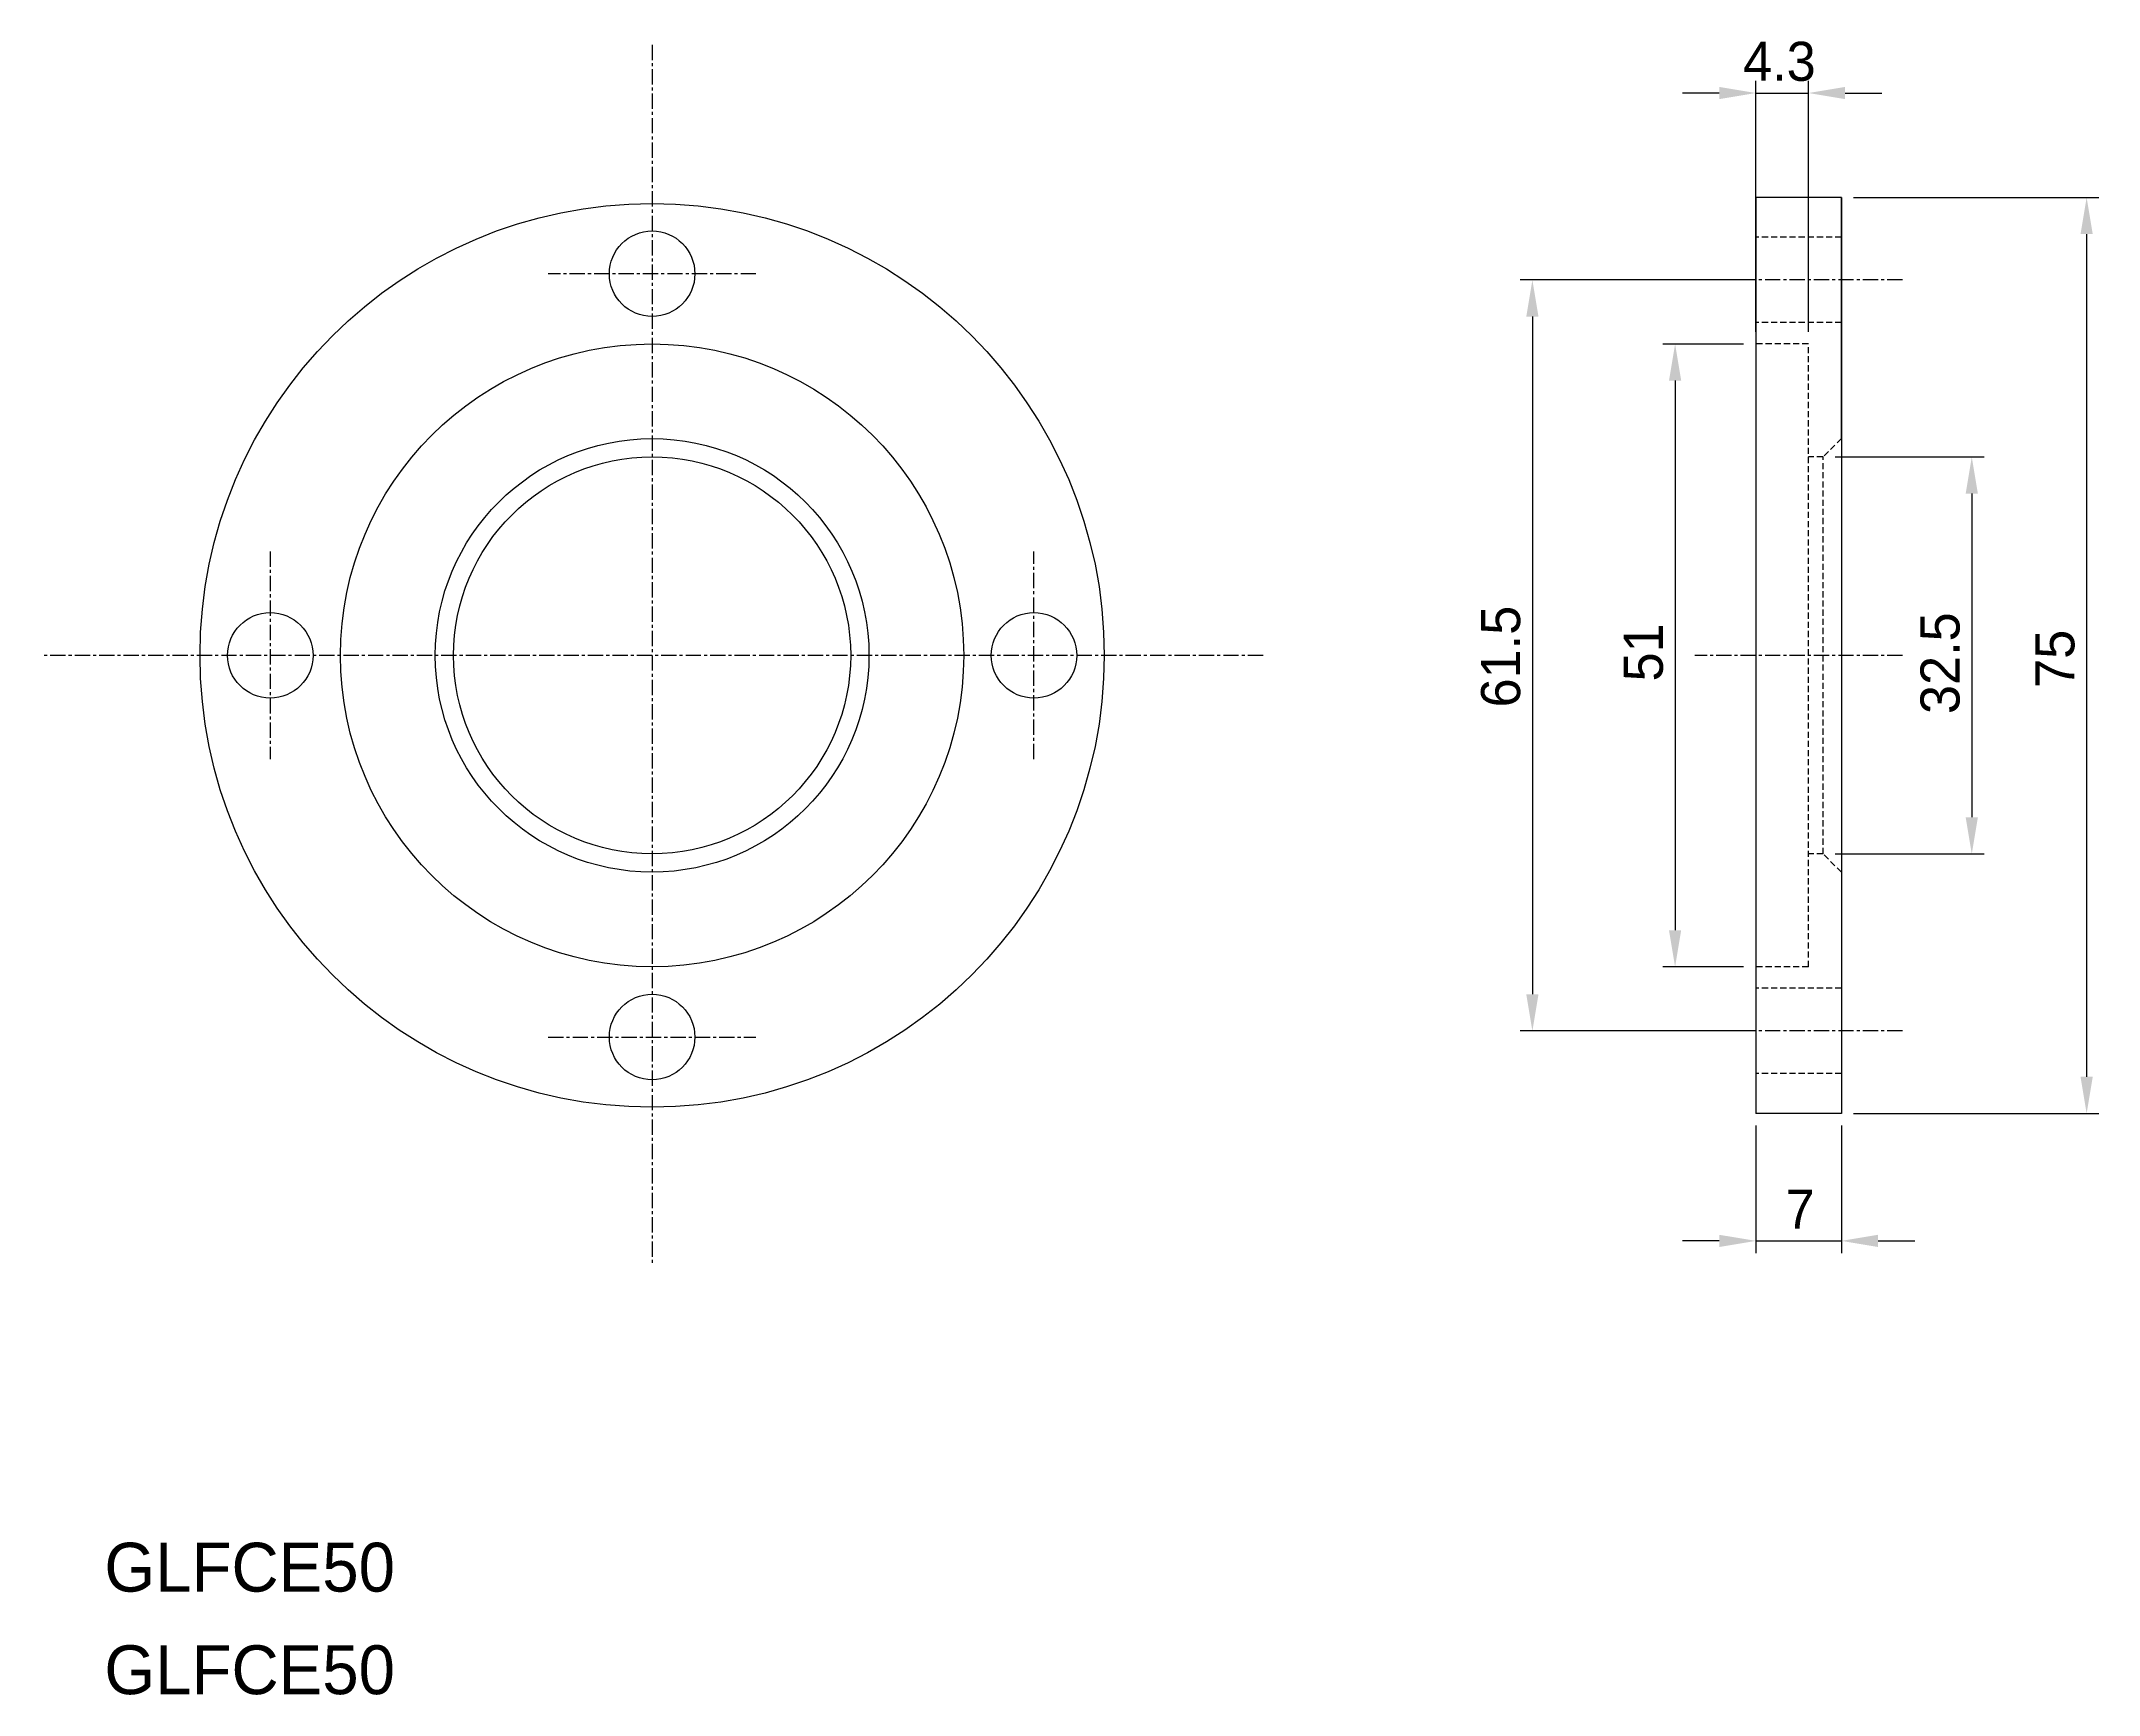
# Model space of a CAD drawing. Extents: x -16 to 152, y -4 to 131.
import ezdxf

# ---------------------------------------------------------------- set-up
doc = ezdxf.new("R2010")
doc.units = 0
doc.header["$MEASUREMENT"] = 0
doc.linetypes.add('CENTER', pattern=[2, 1.25, -0.25, 0.25, -0.25])
doc.linetypes.add('DASHED', pattern=[0.75, 0.5, -0.25])
doc.layers.get('0').update_dxf_attribs({"linetype": 'CONTINUOUS'})
doc.layers.get('DEFPOINTS').update_dxf_attribs({"linetype": 'CONTINUOUS'})
doc.layers.add('CENTER', color=1, linetype='CONTINUOUS')
doc.layers.add('SIZE', color=7, linetype='CONTINUOUS')
doc.dimstyles.get("Standard").update_dxf_attribs({"dimtxt": 0.18, "dimasz": 0.18, "dimexe": 0.18, "dimexo": 0.0625, "dimgap": 0.09, "dimtad": 0, "dimtih": 1, "dimtoh": 1, "dimdec": 4, "dimzin": 0, "dimdsep": 46, "dimtxsty": 'STANDARD', "dimcen": 0.09, "dimadec": 0, "dimazin": 0, "dimtfac": 1, "dimtdec": 4, "dimtofl": 0, "dimtmove": 2, "dimatfit": 3, "dimfxl": 1, "dimtolj": 1, "dimarcsym": 0})

# ---------------------------------------------------------------- blocks, each defined once
blk = doc.blocks.new('*U3')
at = {"layer": 'SIZE', "color": 0, "linetype": 'Continuous'}
blk.add_text('75', height=3.2, rotation=90, dxfattribs=at).set_placement((150.21, 77.99))
blk = doc.blocks.new('*D2')
at = {"layer": 'DEFPOINTS', "color": 0, "linetype": 'Continuous'}
for p in [(131.14, 118.15), (131.14, 43.15), (151.21, 43.15)]:
    blk.add_point(p, dxfattribs=at)
at = {"layer": 'SIZE', "color": 0, "linetype": 'Continuous'}
for p, q in [((132.14, 118.15), (152.21, 118.15)), ((151.21, 115.15), (151.21, 46.15)), ((132.14, 43.15), (152.21, 43.15))]:
    blk.add_line(p, q, dxfattribs=at)
for points in [[(150.71, 115.15), (151.71, 115.15), (151.21, 118.15)], [(150.71, 46.15), (151.71, 46.15), (151.21, 43.15)]]:
    blk.add_solid(points, dxfattribs=at)
at = {"layer": 'SIZE', "color": 7, "linetype": 'Continuous'}
blk.add_blockref('*U3', (0, 0), dxfattribs=at)
blk = doc.blocks.new('*U5')
at = {"layer": 'SIZE', "color": 0, "linetype": 'Continuous'}
blk.add_text('51', height=3.2, rotation=90, dxfattribs=at).set_placement((116.53, 78.52))
blk = doc.blocks.new('*D4')
at = {"layer": 'DEFPOINTS', "color": 0, "linetype": 'Continuous'}
for p in [(124.14, 106.15), (117.53, 55.15), (124.14, 55.15)]:
    blk.add_point(p, dxfattribs=at)
at = {"layer": 'SIZE', "color": 0, "linetype": 'Continuous'}
for p, q in [((123.14, 106.15), (116.53, 106.15)), ((117.53, 103.15), (117.53, 58.15)), ((123.14, 55.15), (116.53, 55.15))]:
    blk.add_line(p, q, dxfattribs=at)
for points in [[(117.03, 103.15), (118.03, 103.15), (117.53, 106.15)], [(117.03, 58.15), (118.03, 58.15), (117.53, 55.15)]]:
    blk.add_solid(points, dxfattribs=at)
at = {"layer": 'SIZE', "color": 7, "linetype": 'Continuous'}
blk.add_blockref('*U5', (0, 0), dxfattribs=at)
blk = doc.blocks.new('*U7')
at = {"layer": 'SIZE', "color": 0, "linetype": 'Continuous'}
blk.add_text('32.5', height=3.2, rotation=90, dxfattribs=at).set_placement((140.81, 75.85))
blk = doc.blocks.new('*D6')
at = {"layer": 'DEFPOINTS', "color": 0, "linetype": 'Continuous'}
for p in [(129.64, 96.9), (129.64, 64.4), (141.81, 64.4)]:
    blk.add_point(p, dxfattribs=at)
at = {"layer": 'SIZE', "color": 0, "linetype": 'Continuous'}
for p, q in [((130.64, 96.9), (142.81, 96.9)), ((141.81, 93.9), (141.81, 67.4)), ((130.64, 64.4), (142.81, 64.4))]:
    blk.add_line(p, q, dxfattribs=at)
for points in [[(141.31, 93.9), (142.31, 93.9), (141.81, 96.9)], [(141.31, 67.4), (142.31, 67.4), (141.81, 64.4)]]:
    blk.add_solid(points, dxfattribs=at)
at = {"layer": 'SIZE', "color": 7, "linetype": 'Continuous'}
blk.add_blockref('*U7', (0, 0), dxfattribs=at)
blk = doc.blocks.new('*U9')
at = {"layer": 'SIZE', "color": 0, "linetype": 'Continuous'}
blk.add_text('4.3', height=3.2, dxfattribs=at).set_placement((123.09, 127.7))
blk = doc.blocks.new('*D8')
at = {"layer": 'DEFPOINTS', "color": 0, "linetype": 'Continuous'}
for p in [(128.44, 126.7), (124.14, 106.15), (128.44, 106.15)]:
    blk.add_point(p, dxfattribs=at)
at = {"layer": 'SIZE', "color": 0, "linetype": 'Continuous'}
for p, q in [((121.14, 126.7), (118.14, 126.7)), ((124.14, 107.15), (124.14, 127.7)), ((124.14, 126.7), (128.44, 126.7)), ((128.44, 107.15), (128.44, 127.7)), ((131.44, 126.7), (134.44, 126.7))]:
    blk.add_line(p, q, dxfattribs=at)
for points in [[(121.14, 127.2), (121.14, 126.2), (124.14, 126.7)], [(131.44, 127.2), (131.44, 126.2), (128.44, 126.7)]]:
    blk.add_solid(points, dxfattribs=at)
at = {"layer": 'SIZE', "color": 7, "linetype": 'Continuous'}
blk.add_blockref('*U9', (0, 0), dxfattribs=at)
blk = doc.blocks.new('*U11')
at = {"layer": 'SIZE', "color": 0, "linetype": 'Continuous'}
blk.add_text('7', height=3.2, dxfattribs=at).set_placement((126.57, 33.71))
blk = doc.blocks.new('*D10')
at = {"layer": 'DEFPOINTS', "color": 0, "linetype": 'Continuous'}
for p in [(124.14, 43.15), (131.14, 43.15), (131.14, 32.71)]:
    blk.add_point(p, dxfattribs=at)
at = {"layer": 'SIZE', "color": 0, "linetype": 'Continuous'}
for p, q in [((124.14, 42.15), (124.14, 31.71)), ((131.14, 42.15), (131.14, 31.71)), ((121.14, 32.71), (118.14, 32.71)), ((124.14, 32.71), (131.14, 32.71)), ((134.14, 32.71), (137.14, 32.71))]:
    blk.add_line(p, q, dxfattribs=at)
for points in [[(121.14, 33.21), (121.14, 32.21), (124.14, 32.71)], [(134.14, 33.21), (134.14, 32.21), (131.14, 32.71)]]:
    blk.add_solid(points, dxfattribs=at)
at = {"layer": 'SIZE', "color": 7, "linetype": 'Continuous'}
blk.add_blockref('*U11', (0, 0), dxfattribs=at)
blk = doc.blocks.new('*U13')
at = {"layer": 'SIZE', "color": 0, "linetype": 'Continuous'}
blk.add_text('61.5', height=3.2, rotation=90, dxfattribs=at).set_placement((104.85, 76.39))
blk = doc.blocks.new('*D12')
at = {"layer": 'DEFPOINTS', "color": 0, "linetype": 'Continuous'}
for p in [(124.14, 111.4), (105.85, 49.9), (124.14, 49.9)]:
    blk.add_point(p, dxfattribs=at)
at = {"layer": 'SIZE', "color": 0, "linetype": 'Continuous'}
for p, q in [((123.14, 111.4), (104.85, 111.4)), ((105.85, 108.4), (105.85, 52.9)), ((123.14, 49.9), (104.85, 49.9))]:
    blk.add_line(p, q, dxfattribs=at)
for points in [[(105.35, 108.4), (106.35, 108.4), (105.85, 111.4)], [(105.35, 52.9), (106.35, 52.9), (105.85, 49.9)]]:
    blk.add_solid(points, dxfattribs=at)
at = {"layer": 'SIZE', "color": 7, "linetype": 'Continuous'}
blk.add_blockref('*U13', (0, 0), dxfattribs=at)

msp = doc.modelspace()

# ---------------------------------------------------------------- linework, layer by layer
at = {"color": 7, "linetype": 'Continuous'}
for p, q in [((124.14044, 118.15329), (124.14044, 43.15329)), ((131.14044, 118.15329), (124.14044, 118.15329)), ((131.14044, 118.15329), (131.14044, 43.15329)), ((131.14044, 98.40329), (131.14044, 118.15329)), ((131.14044, 43.15329), (124.14044, 43.15329))]:
    msp.add_line(p, q, dxfattribs=at)
at = {"color": 3, "linetype": 'DASHED'}
for p, q in [((131.14044, 114.90329), (124.14044, 114.90329)), ((131.14044, 107.90329), (124.14044, 107.90329)), ((128.44044, 106.15329), (124.14044, 106.15329)), ((128.44044, 55.15329), (128.44044, 106.15329)), ((131.14044, 98.40329), (129.64044, 96.90329)), ((129.64044, 96.90329), (128.44044, 96.90329)), ((129.64044, 64.40329), (129.64044, 96.90329)), ((129.64044, 64.40329), (128.44044, 64.40329)), ((131.14044, 62.90329), (129.64044, 64.40329)), ((128.44044, 55.15329), (124.14044, 55.15329)), ((131.14044, 53.40329), (124.14044, 53.40329)), ((131.14044, 46.40329), (124.14044, 46.40329))]:
    msp.add_line(p, q, dxfattribs=at)
at = {"color": 7, "linetype": 'Continuous'}
for centre, radius in [((33.80858, 80.65329), 37), ((33.80858, 111.90329), 3.5), ((33.80858, 80.65329), 25.5), ((33.80858, 80.65329), 16.25), ((2.55858, 80.65329), 3.5), ((65.05858, 80.65329), 3.5), ((33.80858, 49.40329), 3.5)]:
    msp.add_circle(centre, radius, dxfattribs=at)
at = {"color": 3, "linetype": 'Continuous'}
msp.add_circle((33.80858, 80.65329), 17.75, dxfattribs=at)
at = {"layer": 'CENTER', "color": 1, "linetype": 'CENTER'}
for p, q in [((33.80858, 130.65329), (33.80858, 30.65329)), ((42.30858, 111.90329), (25.30858, 111.90329)), ((136.14044, 111.40329), (119.14044, 111.40329)), ((2.55858, 89.15329), (2.55858, 72.15329)), ((65.05858, 72.15329), (65.05858, 89.15329)), ((83.80858, 80.65329), (-16.19142, 80.65329)), ((136.14044, 80.65329), (119.14044, 80.65329)), ((25.30858, 49.40329), (42.30858, 49.40329)), ((136.14044, 49.90329), (119.14044, 49.90329))]:
    msp.add_line(p, q, dxfattribs=at)

# ---------------------------------------------------------------- texts
at = {"color": 7, "linetype": 'Continuous'}
for p in [(-11.01749, 3.99283), (-11.01749, -4.40597)]:
    msp.add_text('GLFCE50', height=4, dxfattribs=at).set_placement(p)

# ---------------------------------------------------------------- dimensions: what is measured, and where the dimension line sits
at = {"layer": 'SIZE', "linetype": 'Continuous'}
for base, p1, p2, picture, middle in [((128.44044, 126.70207), (124.14044, 106.15329), (128.44044, 106.15329), '*D8', (126.29044, 129.30207)), ((131.14044, 32.71345), (124.14044, 43.15329), (131.14044, 43.15329), '*D10', (127.64044, 35.31345))]:
    dim = msp.add_linear_dim(base=base, p1=p1, p2=p2, dimstyle='STANDARD', dxfattribs=at)
    dim.commit()
    dim.dimension.update_dxf_attribs({"geometry": picture, "text_midpoint": middle})
for base, p1, p2, picture, middle in [((151.20877, 43.15329), (131.14044, 118.15329), (131.14044, 43.15329), '*D2', (148.60877, 80.65329)), ((105.84911, 49.90329), (124.14044, 111.40329), (124.14044, 49.90329), '*D12', (103.24911, 80.65329)), ((117.52971, 55.15329), (124.14044, 106.15329), (124.14044, 55.15329), '*D4', (114.92971, 80.65329)), ((141.81396, 64.40329), (129.64044, 96.90329), (129.64044, 64.40329), '*D6', (139.21396, 80.65329))]:
    dim = msp.add_linear_dim(base=base, p1=p1, p2=p2, angle=90, dimstyle='STANDARD', dxfattribs=at)
    dim.commit()
    dim.dimension.update_dxf_attribs({"geometry": picture, "text_midpoint": middle})

doc.saveas('drawing.dxf')
